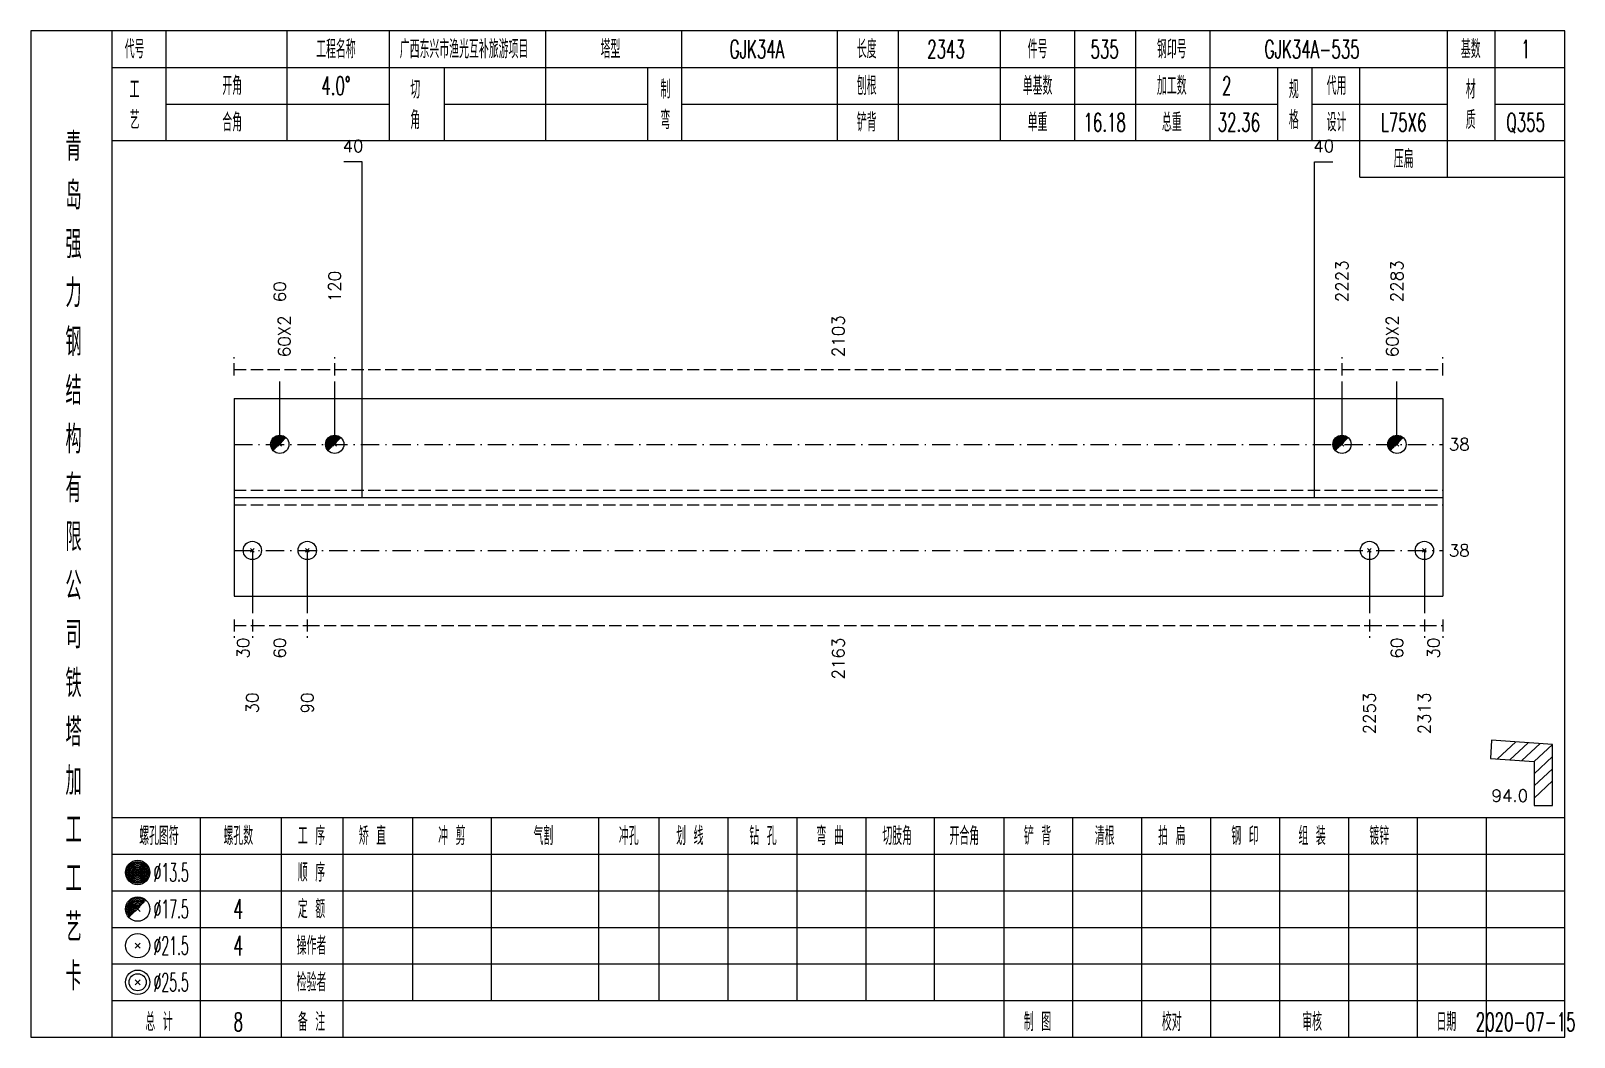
# Model space of a CAD drawing. Extents: x 0 to 2606, y -377 to 6479.
# Drawn here: x 1045.6 to 1298.5, y 4025 to 4190 of the extents above; entities that cross this region are included whole.
import ezdxf
from ezdxf.enums import TextEntityAlignment as Align

# ---------------------------------------------------------------- set-up
doc = ezdxf.new("R2010")
doc.units = 0
doc.header["$MEASUREMENT"] = 0
doc.linetypes.add('一点画线', pattern=[5.2, 3, -1, 0.2, -1])
doc.linetypes.add('虚线', pattern=[2.75, 2, -0.75])
doc.layers.get('0').update_dxf_attribs({"linetype": 'CONTINUOUS', "lineweight": 25})
for name, color, linetype, lineweight in [('1', 7, 'CONTINUOUS', 25), ('2', 7, 'CONTINUOUS', 25), ('4', 7, 'CONTINUOUS', 25)]:
    doc.layers.add(name, color=color, linetype=linetype, lineweight=lineweight)
doc.styles.get("Standard").update_dxf_attribs({"font": 'simplex.shx', "width": 0.7, "height": 3, "bigfont": 'gbhzfs.shx'})

msp = doc.modelspace()

# ---------------------------------------------------------------- texts
at = {"color": 7, "linetype": 'Continuous', "lineweight": 13}
for s, p in [('2223', (1260.5, 4145.5)), ('2283', (1269.5, 4145.5)), ('60', (1086.4, 4145.5)), ('120', (1095.4, 4145.5))]:
    msp.add_text(s, height=2, rotation=90, dxfattribs=at).set_placement(p, align=Align.MIDDLE_LEFT)
at = {"color": 8, "linetype": 'Continuous', "lineweight": 9}
for s, p in [('60X2', (1087.15, 4136.5)), ('2103', (1177.95, 4136.5)), ('60X2', (1268.75, 4136.5))]:
    msp.add_text(s, height=2, rotation=90, dxfattribs=at).set_placement(p, align=Align.MIDDLE_LEFT)
at = {"color": 7, "linetype": 'Continuous', "lineweight": 13}
for p in [(1278, 4122.2), (1278, 4104.8)]:
    msp.add_text('38', height=2, dxfattribs=at).set_placement(p, align=Align.MIDDLE_LEFT)
at = {"color": 8, "linetype": 'Continuous', "lineweight": 9}
for s, p in [('30', (1080.4, 4090.5)), ('60', (1086.4, 4090.5)), ('2163', (1177.95, 4090.5)), ('60', (1269.5, 4090.5)), ('30', (1275.5, 4090.5))]:
    msp.add_text(s, height=2, rotation=90, dxfattribs=at).set_placement(p, align=Align.MIDDLE_RIGHT)
at = {"layer": '1', "color": 7, "linetype": 'Continuous', "lineweight": 13}
for s, p in [('30', (1081.9, 4081.5)), ('90', (1090.9, 4081.5)), ('2253', (1265, 4081.5)), ('2313', (1274, 4081.5))]:
    msp.add_text(s, height=2, rotation=90, dxfattribs=at).set_placement(p, align=Align.MIDDLE_RIGHT)
at = {"layer": '2', "color": 7, "linetype": 'Continuous', "lineweight": 13}
for p in [(1098.4, 4169.5), (1257.5, 4169.5)]:
    msp.add_text('40', height=2, dxfattribs=at).set_placement(p, align=Align.BOTTOM_CENTER)
msp.add_text('94.0', height=2, dxfattribs=at).set_placement((1291, 4063), align=Align.BOTTOM_RIGHT)
at = {"layer": '4', "color": 1, "linetype": 'Continuous', "lineweight": 13}
for s, height, width, p in [('工程名称', 3, 0.6, (1095.6, 4187)), ('广西东兴市渔光互补旅游项目', 3, 0.6, (1116.6, 4187)), ('塔型', 3, 0.6, (1140.6, 4187)), ('长度', 3, 0.6, (1182.6, 4187)), ('件号', 3, 0.6, (1210.6, 4187)), ('钢印号', 3, 0.6, (1232.6, 4187)), ('基数', 3, 0.6, (1281.6, 4187)), ('代号', 3, 0.6, (1062.6, 4187)), ('GJK34A', 3, 0.6, (1164.6, 4187)), ('2343', 3, 0.6, (1195.6, 4187)), ('535', 3, 0.6, (1221.6, 4187)), ('GJK34A-535', 3, 0.6, (1255.6, 4187)), ('1', 3, 0.6, (1290.6, 4187)), ('工', 3, 0.6, (1062.6, 4180.4)), ('开角', 3, 0.6, (1078.6, 4181)), ('4.0%%d', 3, 0.6, (1095.6, 4181)), ('切', 3, 0.6, (1108.6, 4180.4)), ('制', 3, 0.6, (1149.6, 4180.4)), ('刨根', 3, 0.6, (1182.6, 4181)), ('单基数', 3, 0.6, (1210.6, 4181)), ('加工数', 3, 0.6, (1232.6, 4181)), ('2', 3, 0.6, (1241.6, 4181)), ('规', 3, 0.6, (1252.6, 4180.4)), ('代用', 3, 0.6, (1259.6, 4181)), ('材', 3, 0.6, (1281.6, 4180.4)), ('艺', 3, 0.6, (1062.6, 4175.4)), ('合角', 3, 0.6, (1078.6, 4175)), ('角', 3, 0.6, (1108.6, 4175.4)), ('弯', 3, 0.6, (1149.6, 4175.4)), ('铲背', 3, 0.6, (1182.6, 4175)), ('单重', 3, 0.6, (1210.6, 4175)), ('16.18', 3, 0.6, (1221.6, 4175)), ('总重', 3, 0.6, (1232.6, 4175)), ('32.36', 3, 0.6, (1243.6, 4175)), ('格', 3, 0.6, (1252.6, 4175.4)), ('设计', 3, 0.6, (1259.6, 4175)), ('L75X6', 3, 0.6, (1270.6, 4175)), ('质', 3, 0.6, (1281.6, 4175.4)), ('Q355', 3, 0.6, (1290.6, 4175)), ('青', 4.6, 0.8, (1052.6, 4171)), ('压扁', 3, 0.6, (1270.6, 4169)), ('岛', 4.6, 0.8, (1052.6, 4163)), ('强', 4.6, 0.8, (1052.6, 4155)), ('力', 4.6, 0.8, (1052.6, 4147)), ('钢', 4.6, 0.8, (1052.6, 4139)), ('结', 4.6, 0.8, (1052.6, 4131)), ('构', 4.6, 0.8, (1052.6, 4123)), ('有', 4.6, 0.8, (1052.6, 4115)), ('限', 4.6, 0.8, (1052.6, 4107)), ('公', 4.6, 0.8, (1052.6, 4099)), ('司', 4.6, 0.8, (1052.6, 4091)), ('铁', 4.6, 0.8, (1052.6, 4083)), ('塔', 4.6, 0.8, (1052.6, 4075)), ('加', 4.6, 0.8, (1052.6, 4067)), ('工', 4.6, 0.8, (1052.6, 4059)), ('螺孔图符', 3, 0.6, (1066.6, 4058)), ('螺孔数', 3, 0.6, (1079.6, 4058)), ('工 序', 3, 0.6, (1091.6, 4058)), ('矫 直', 3, 0.6, (1101.6, 4058)), ('冲 剪', 3, 0.6, (1114.6, 4058)), ('气割', 3, 0.6, (1129.6, 4058)), ('冲孔', 3, 0.6, (1143.6, 4058)), ('划 线', 3, 0.6, (1153.6, 4058)), ('钻 孔', 3, 0.6, (1165.6, 4058)), ('弯 曲', 3, 0.6, (1176.6, 4058)), ('切肢角', 3, 0.6, (1187.6, 4058)), ('开合角', 3, 0.6, (1198.6, 4058)), ('铲 背', 3, 0.6, (1210.6, 4058)), ('清根', 3, 0.6, (1221.6, 4058)), ('拍 扁', 3, 0.6, (1232.6, 4058)), ('钢 印', 3, 0.6, (1244.6, 4058)), ('组 装', 3, 0.6, (1255.6, 4058)), ('镀锌', 3, 0.6, (1266.6, 4058)), ('工', 4.6, 0.8, (1052.6, 4051)), ('%%C13.5', 3, 0.5, (1068.6, 4052)), ('顺 序', 3, 0.6, (1091.6, 4052)), ('%%C17.5', 3, 0.5, (1068.6, 4046)), ('4', 3.2, 0.6, (1079.6, 4046)), ('定 额', 3, 0.6, (1091.6, 4046)), ('艺', 4.6, 0.8, (1052.6, 4043)), ('%%C21.5', 3, 0.5, (1068.6, 4040)), ('4', 3.2, 0.6, (1079.6, 4040)), ('操作者', 3, 0.6, (1091.6, 4040)), ('卡', 4.6, 0.8, (1052.6, 4035)), ('%%C25.5', 3, 0.5, (1068.6, 4034)), ('检验者', 3, 0.6, (1091.6, 4034)), ('总 计', 3, 0.6, (1066.6, 4027.5)), ('8', 3, 0.6, (1079.6, 4027.5)), ('备 注', 3, 0.6, (1091.6, 4027.5)), ('制 图', 3, 0.6, (1210.6, 4027.5)), ('校对', 3, 0.6, (1232.6, 4027.5)), ('审核', 3, 0.6, (1255.6, 4027.5)), ('日期', 3, 0.6, (1277.6, 4027.5)), ('2020-07-15', 3, 0.6, (1290.6, 4027.5))]:
    msp.add_text(s, height=height, dxfattribs=dict(at, width=width)).set_placement(p, align=Align.MIDDLE_CENTER)

# ---------------------------------------------------------------- linework, layer by layer
at = {"color": 8, "linetype": '虚线', "lineweight": 9}
for p, q in [((1078.9, 4133.5), (1078.9, 4136.5)), ((1095.4, 4133.5), (1095.4, 4136.5)), ((1095.4, 4133.5), (1095.4, 4136.5)), ((1260.5, 4133.5), (1260.5, 4136.5)), ((1260.5, 4133.5), (1260.5, 4136.5)), ((1277, 4133.5), (1277, 4136.5)), ((1078.9, 4134.5), (1095.4, 4134.5)), ((1095.4, 4134.5), (1260.5, 4134.5)), ((1260.5, 4134.5), (1277, 4134.5)), ((1078.9, 4093.5), (1078.9, 4090.5)), ((1081.9, 4093.5), (1081.9, 4090.5)), ((1081.9, 4093.5), (1081.9, 4090.5)), ((1090.9, 4093.5), (1090.9, 4090.5)), ((1090.9, 4093.5), (1090.9, 4090.5)), ((1265, 4093.5), (1265, 4090.5)), ((1265, 4093.5), (1265, 4090.5)), ((1274, 4093.5), (1274, 4090.5)), ((1274, 4093.5), (1274, 4090.5)), ((1277, 4093.5), (1277, 4090.5)), ((1078.9, 4092.5), (1081.9, 4092.5)), ((1081.9, 4092.5), (1090.9, 4092.5)), ((1090.9, 4092.5), (1265, 4092.5)), ((1265, 4092.5), (1274, 4092.5)), ((1274, 4092.5), (1277, 4092.5))]:
    msp.add_line(p, q, dxfattribs=at)
at = {"color": 7, "linetype": 'Continuous', "lineweight": 13}
for p, q in [((1086.4, 4122.2), (1086.4, 4132.5)), ((1095.4, 4122.2), (1095.4, 4132.5)), ((1260.5, 4122.2), (1260.5, 4132.5)), ((1269.5, 4122.2), (1269.5, 4132.5)), ((1081.9, 4104.8), (1081.9, 4094.5)), ((1090.9, 4104.8), (1090.9, 4094.5)), ((1265, 4104.8), (1265, 4094.5)), ((1274, 4104.8), (1274, 4094.5))]:
    msp.add_line(p, q, dxfattribs=at)
at = {"color": 7, "linetype": 'Continuous', "lineweight": 18}
for p, q in [((1078.9, 4129.7), (1078.9, 4097.3)), ((1078.9, 4129.7), (1277, 4129.7)), ((1277, 4129.7), (1277, 4097.3)), ((1078.9, 4113.5), (1277, 4113.5))]:
    msp.add_line(p, q, dxfattribs=at)
at = {"color": 3, "linetype": '一点画线', "lineweight": 13}
for p, q in [((1078.9, 4122.2), (1277, 4122.2)), ((1078.9, 4104.8), (1277, 4104.8))]:
    msp.add_line(p, q, dxfattribs=at)
at = {"color": 7, "linetype": 'Continuous', "lineweight": 0}
for p, q in [((1086.1, 4121.9), (1086.7, 4122.5)), ((1086.1, 4122.5), (1086.7, 4121.9)), ((1095.1, 4121.9), (1095.7, 4122.5)), ((1095.1, 4122.5), (1095.7, 4121.9)), ((1260.2, 4121.9), (1260.8, 4122.5)), ((1260.2, 4122.5), (1260.8, 4121.9)), ((1269.2, 4121.9), (1269.8, 4122.5)), ((1269.2, 4122.5), (1269.8, 4121.9))]:
    msp.add_line(p, q, dxfattribs=at)
at = {"color": 1, "linetype": '虚线', "lineweight": 18}
for p, q in [((1078.9, 4114.7), (1277, 4114.7)), ((1078.9, 4112.3), (1277, 4112.3))]:
    msp.add_line(p, q, dxfattribs=at)
at = {"color": 7, "linetype": 'Continuous', "lineweight": 13}
for centre in [(1086.4, 4122.2), (1095.4, 4122.2), (1260.5, 4122.2), (1269.5, 4122.2)]:
    msp.add_circle(centre, 1.5, dxfattribs=at)
for centre, radius in [((1086.4, 4122.2), 1.35), ((1086.4, 4122.2), 1.2), ((1086.4, 4122.2), 1.05), ((1086.4, 4122.2), 0.9), ((1095.4, 4122.2), 1.35), ((1095.4, 4122.2), 1.2), ((1095.4, 4122.2), 1.05), ((1095.4, 4122.2), 0.9), ((1260.5, 4122.2), 1.35), ((1260.5, 4122.2), 1.2), ((1260.5, 4122.2), 1.05), ((1260.5, 4122.2), 0.9), ((1269.5, 4122.2), 1.35), ((1269.5, 4122.2), 1.2), ((1269.5, 4122.2), 1.05), ((1269.5, 4122.2), 0.9), ((1086.4, 4122.2), 0.75), ((1086.4, 4122.2), 0.6), ((1086.4, 4122.2), 0.45), ((1086.4, 4122.2), 0.3), ((1086.4, 4122.2), 0.15), ((1095.4, 4122.2), 0.75), ((1095.4, 4122.2), 0.6), ((1095.4, 4122.2), 0.45), ((1095.4, 4122.2), 0.3), ((1095.4, 4122.2), 0.15), ((1260.5, 4122.2), 0.75), ((1260.5, 4122.2), 0.6), ((1260.5, 4122.2), 0.45), ((1260.5, 4122.2), 0.3), ((1260.5, 4122.2), 0.15), ((1269.5, 4122.2), 0.75), ((1269.5, 4122.2), 0.6), ((1269.5, 4122.2), 0.45), ((1269.5, 4122.2), 0.3), ((1269.5, 4122.2), 0.15)]:
    msp.add_arc(centre, radius, 45, 225, dxfattribs=at)
at = {"layer": '1', "color": 7, "linetype": 'Continuous', "lineweight": 13}
for p, q in [((1081.6, 4104.5), (1082.2, 4105.1)), ((1082.2, 4104.5), (1081.6, 4105.1)), ((1090.6, 4104.5), (1091.2, 4105.1)), ((1091.2, 4104.5), (1090.6, 4105.1)), ((1264.7, 4104.5), (1265.3, 4105.1)), ((1265.3, 4104.5), (1264.7, 4105.1)), ((1273.7, 4104.5), (1274.3, 4105.1)), ((1274.3, 4104.5), (1273.7, 4105.1))]:
    msp.add_line(p, q, dxfattribs=at)
at = {"layer": '1', "color": 7, "linetype": 'Continuous', "lineweight": 18}
msp.add_line((1078.9, 4097.3), (1277, 4097.3), dxfattribs=at)
at = {"layer": '1', "color": 7, "linetype": 'Continuous', "lineweight": 13}
for centre in [(1081.9, 4104.8), (1090.9, 4104.8), (1265, 4104.8), (1274, 4104.8)]:
    msp.add_circle(centre, 1.5, dxfattribs=at)
at = {"layer": '2', "color": 7, "linetype": 'Continuous', "lineweight": 13}
for p, q in [((1099.9, 4168.5), (1096.9, 4168.5)), ((1099.9, 4113.5), (1099.9, 4168.5)), ((1256, 4113.5), (1256, 4168.5)), ((1256, 4168.5), (1259, 4168.5)), ((1285.02, 4073.7), (1284.82, 4070.7)), ((1295, 4073), (1285.02, 4073.7)), ((1286.01, 4070.62), (1289.01, 4073.42)), ((1288.01, 4070.48), (1291.01, 4073.28)), ((1290, 4070.34), (1293, 4073.14)), ((1292, 4070.2), (1295, 4073)), ((1295, 4063), (1295, 4073)), ((1284.82, 4070.7), (1292, 4070.2)), ((1292, 4068.2), (1295, 4071)), ((1292, 4070.2), (1292, 4063)), ((1292, 4066.2), (1295, 4069)), ((1292, 4064.2), (1295, 4067)), ((1292, 4063), (1295, 4063))]:
    msp.add_line(p, q, dxfattribs=at)
at = {"layer": '4', "color": 1, "linetype": 'Continuous', "lineweight": 18}
for p, q in [((1058.9, 4025), (1058.9, 4190)), ((1067.8, 4172), (1067.8, 4190)), ((1087.6, 4172), (1087.6, 4190)), ((1104.4, 4172), (1104.4, 4190)), ((1130, 4172), (1130, 4190)), ((1152.3, 4172), (1152.3, 4190)), ((1177.8, 4172), (1177.8, 4190)), ((1187.8, 4172), (1187.8, 4190)), ((1204.5, 4172), (1204.5, 4190)), ((1216.7, 4172), (1216.7, 4190)), ((1226.7, 4172), (1226.7, 4190)), ((1238.9, 4172), (1238.9, 4190)), ((1277.8, 4166), (1277.8, 4190)), ((1285.6, 4172), (1285.6, 4190)), ((1058.9, 4184), (1297, 4184)), ((1113.4, 4172), (1113.4, 4184)), ((1146.7, 4172), (1146.7, 4184)), ((1250, 4172), (1250, 4184)), ((1255.6, 4172), (1255.6, 4184)), ((1263.4, 4166), (1263.4, 4184)), ((1067.8, 4178), (1104.4, 4178)), ((1113.4, 4178), (1146.7, 4178)), ((1152.3, 4178), (1250, 4178)), ((1255.6, 4178), (1277.8, 4178)), ((1285.6, 4178), (1297, 4178)), ((1058.9, 4172), (1297, 4172)), ((1263.4, 4166), (1297, 4166)), ((1058.9, 4061), (1297, 4061)), ((1073.4, 4025), (1073.4, 4061)), ((1086.7, 4025), (1086.7, 4061)), ((1096.8, 4025), (1096.8, 4061)), ((1108.2, 4031), (1108.2, 4061)), ((1121.1, 4031), (1121.1, 4061)), ((1138.7, 4031), (1138.7, 4061)), ((1148.6, 4031), (1148.6, 4061)), ((1159.9, 4031), (1159.9, 4061)), ((1171.2, 4031), (1171.2, 4061)), ((1182.5, 4031), (1182.5, 4061)), ((1193.7, 4031), (1193.7, 4061)), ((1205.1, 4031), (1205.1, 4061)), ((1216.4, 4031), (1216.4, 4061)), ((1227.7, 4031), (1227.7, 4061)), ((1239, 4031), (1239, 4061)), ((1250.3, 4031), (1250.3, 4061)), ((1261.6, 4031), (1261.6, 4061)), ((1272.9, 4031), (1272.9, 4061)), ((1284.2, 4031), (1284.2, 4061)), ((1058.9, 4055), (1297, 4055)), ((1058.9, 4049), (1297, 4049)), ((1058.9, 4043), (1297, 4043)), ((1058.9, 4037), (1297, 4037)), ((1058.9, 4031), (1297, 4031)), ((1205.1, 4025), (1205.1, 4031)), ((1216.4, 4025), (1216.4, 4031)), ((1227.7, 4025), (1227.7, 4031)), ((1239, 4025), (1239, 4031)), ((1250.3, 4025), (1250.3, 4031)), ((1261.6, 4025), (1261.6, 4031)), ((1272.9, 4025), (1272.9, 4031)), ((1284.2, 4025), (1284.2, 4031))]:
    msp.add_line(p, q, dxfattribs=at)
at = {"layer": '4', "color": 7, "linetype": 'Continuous', "lineweight": 13}
for p, q in [((1062.9, 4051.8), (1063.3, 4052.2)), ((1063.3, 4051.8), (1062.9, 4052.2)), ((1062.7, 4039.6), (1063.5, 4040.4)), ((1063.5, 4039.6), (1062.7, 4040.4)), ((1062.7, 4033.6), (1063.5, 4034.4)), ((1063.5, 4033.6), (1062.7, 4034.4))]:
    msp.add_line(p, q, dxfattribs=at)
at = {"layer": '4', "color": 7, "linetype": 'Continuous', "lineweight": 0}
for p, q in [((1062.7, 4045.6), (1063.5, 4046.4)), ((1062.7, 4046.4), (1063.5, 4045.6))]:
    msp.add_line(p, q, dxfattribs=at)
at = {"layer": '4', "color": 1, "linetype": 'Continuous', "lineweight": 18}
msp.add_lwpolyline([(1045.6, 4190), (1045.6, 4025), (1297, 4025), (1297, 4190)], close=True, dxfattribs=at)
at = {"layer": '4', "color": 7, "linetype": 'Continuous', "lineweight": 13}
for centre, radius in [((1063.1, 4052), 2), ((1063.1, 4052), 1.8), ((1063.1, 4052), 1.6), ((1063.1, 4052), 1.4), ((1063.1, 4052), 1.2), ((1063.1, 4052), 1), ((1063.1, 4052), 0.8), ((1063.1, 4052), 0.6), ((1063.1, 4052), 0.4), ((1063.1, 4052), 0.2), ((1063.1, 4046), 2), ((1063.1, 4040), 2), ((1063.1, 4034), 2), ((1063.1, 4034), 1.4)]:
    msp.add_circle(centre, radius, dxfattribs=at)
for radius in [1.8, 1.6, 1.4, 1.2, 1, 0.8, 0.6, 0.4, 0.2]:
    msp.add_arc((1063.1, 4046), radius, 45, 225, dxfattribs=at)

msp.set_redraw_order([(e.dxf.handle, doc.entitydb.next_handle()) for e in msp.query("TEXT MTEXT ATTDEF DIMENSION ARC_DIMENSION")])  # texts and dimensions are drawn at this point

doc.saveas('drawing.dxf')
